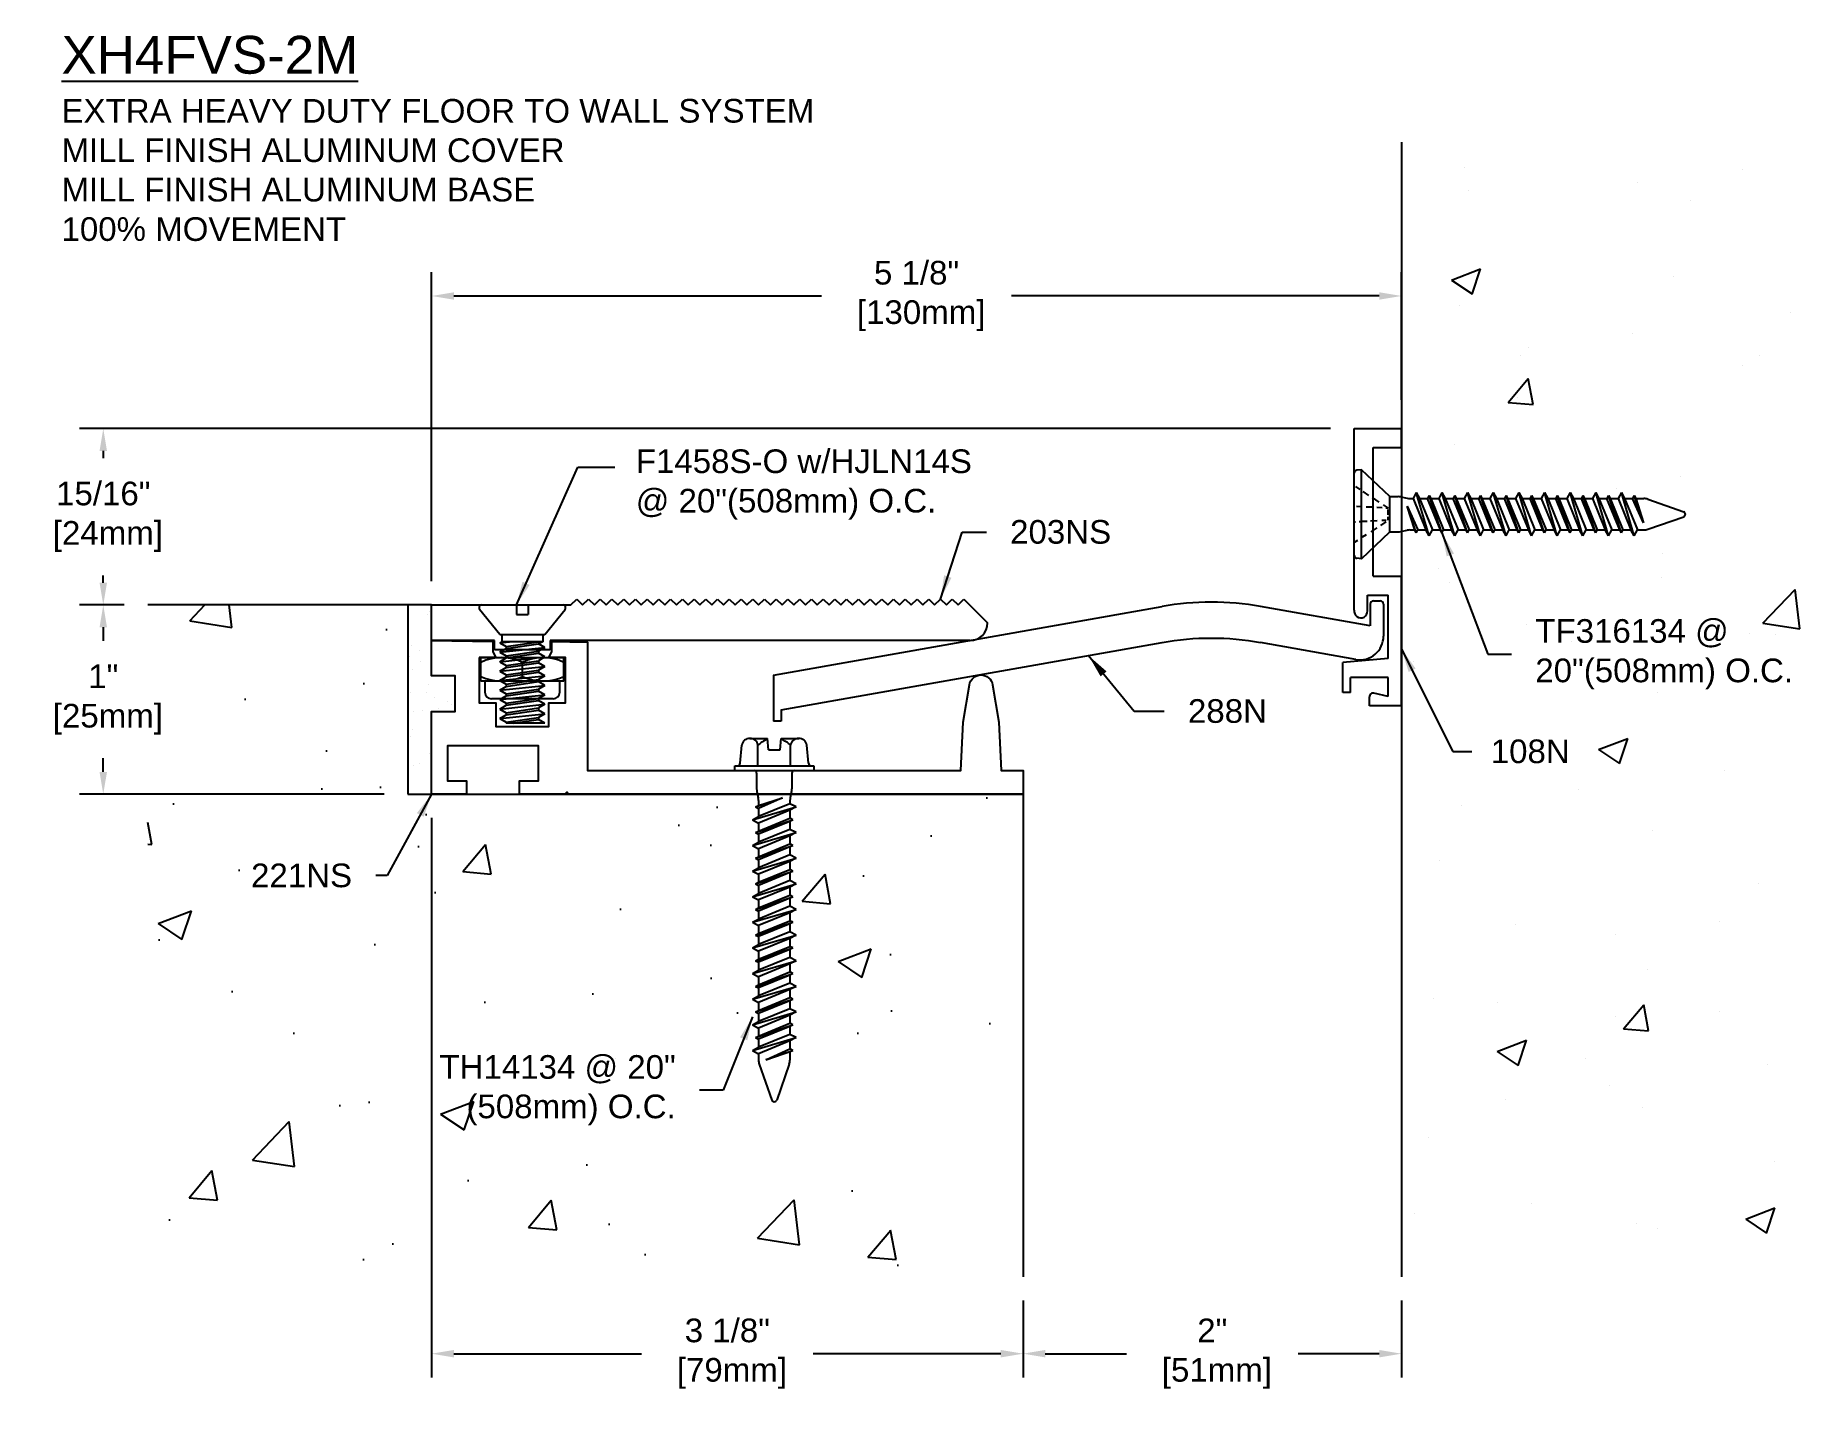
# Model space of a CAD drawing. Header units: inches. Extents: x 3.53 to 12.85, y 4.06 to 11.32.
import ezdxf

# ---------------------------------------------------------------- set-up
doc = ezdxf.new("R2010")
doc.units = ezdxf.units.IN
doc.header["$MEASUREMENT"] = 0
for name, color, linetype in [('Anchors', 4, 'Continuous'), ('Conditions', 1, 'Continuous'), ('Dimensions', 3, 'Continuous'), ('Metals', 7, 'Continuous'), ('Text', 2, 'Continuous')]:
    doc.layers.add(name, color=color, linetype=linetype)
doc.styles.add('Arial', font='arial.ttf')
doc.styles.add('ROMAND', font='romand.shx')
doc.dimstyles.new('ARCH', dxfattribs={"dimtxt": 0.125, "dimasz": 0.125, "dimexe": 0.125, "dimexo": 0.125, "dimgap": 0.125, "dimtad": 0, "dimtih": 1, "dimtoh": 1, "dimdec": 4, "dimzin": 0, "dimdsep": 46, "dimlunit": 4, "dimtxsty": 'ROMAND', "dimcen": 0.0625, "dimadec": 0, "dimazin": 0, "dimtfac": 1, "dimtdec": 4, "dimtofl": 0, "dimtmove": 0, "dimatfit": 3, "dimfxl": 0, "dimfrac": 2, "dimtolj": 1, "dimtzin": 0, "dimarcsym": 0})
doc.dimstyles.new('Arial', dxfattribs={"dimtxt": 0.1175, "dimasz": 0.1175, "dimexe": 0.125, "dimexo": 0.125, "dimgap": 0.125, "dimtad": 0, "dimtih": 1, "dimtoh": 1, "dimdec": 4, "dimzin": 0, "dimdsep": 46, "dimlunit": 4, "dimtxsty": 'Arial', "dimcen": 0.09, "dimadec": 0, "dimazin": 0, "dimtfac": 1, "dimtdec": 4, "dimtofl": 0, "dimtmove": 0, "dimatfit": 3, "dimfxl": 0, "dimfrac": 2, "dimtolj": 1, "dimtzin": 0, "dimarcsym": 0})

msp = doc.modelspace()

# ---------------------------------------------------------------- texts
at = {"layer": 'Text', "insert": (3.66557, 11.31234), "char_height": 0.2, "width": 4.25, "attachment_point": 1, "style": 'Arial'}
msp.add_mtext('{\\LXH4FVS-2M\\P\\H0.625x;\\lEXTRA HEAVY DUTY FLOOR TO WALL SYSTEM\\PMILL FINISH ALUMINUM COVER\\PMILL FINISH ALUMINUM BASE\\P100% MOVEMENT}', dxfattribs=at)
at = {"layer": 'Text', "char_height": 0.125, "style": 'Arial'}
for s, insert, attachment_point in [('F1458S-O w/HJLN14S\\P@ 20"(508mm) O.C.', (6.7003, 8.94143), 4), ('{203NS}', (8.67828, 8.69036), 4), ('TF316134 @\\P20"(508mm) O.C.', (11.45325, 8.04448), 4), ('{288N}', (9.61775, 7.74369), 4), ('{108N}', (11.21784, 7.53059), 4), ('221NS', (5.2011, 6.87506), 6), ('TH14134 @ 20"\\P(508mm) O.C.', (6.91128, 5.74054), 6)]:
    msp.add_mtext(s, dxfattribs=dict(at, insert=insert, attachment_point=attachment_point))

# ---------------------------------------------------------------- blocks, each defined once
blk = doc.blocks.new('*D4')
at = {"layer": 'DEFPOINTS', "color": 0}
for p in [(5.6214, 7.3051), (8.7464, 4.7549), (5.6214, 4.3484)]:
    blk.add_point(p, dxfattribs=at)
at = {"layer": 'Dimensions', "color": 0, "lineweight": -2}
for p, q in [((5.6214, 7.1801), (5.6214, 4.2234)), ((8.7464, 4.6299), (8.7464, 4.2234)), ((5.7389, 4.3484), (6.7309, 4.3484)), ((8.6289, 4.3484), (7.6369, 4.3484))]:
    blk.add_line(p, q, dxfattribs=at)
at = {"layer": 'Dimensions', "color": 0}
for points in [[(5.7389, 4.368), (5.7389, 4.3288), (5.6214, 4.3484)], [(8.6289, 4.368), (8.6289, 4.3288), (8.7464, 4.3484)]]:
    blk.add_solid(points, dxfattribs=at)
at = {"layer": 'Dimensions', "color": 0, "insert": (7.1839, 4.3484), "char_height": 0.125, "attachment_point": 5, "style": 'Arial'}
blk.add_mtext('\\A1;3 1/8"\\P [79mm]', dxfattribs=at)
blk = doc.blocks.new('*D5')
at = {"layer": 'DEFPOINTS', "color": 0}
for p in [(5.6214, 9.9377), (10.7464, 9.2637), (5.6214, 8.3051)]:
    blk.add_point(p, dxfattribs=at)
at = {"layer": 'Dimensions', "color": 0, "lineweight": -2}
for p, q in [((5.6214, 8.4301), (5.6214, 10.0627)), ((10.7464, 9.3887), (10.7464, 10.0627)), ((5.7389, 9.9377), (7.6823, 9.9377)), ((10.6289, 9.9377), (8.6855, 9.9377))]:
    blk.add_line(p, q, dxfattribs=at)
at = {"layer": 'Dimensions', "color": 0}
for points in [[(5.7389, 9.9573), (5.7389, 9.9181), (5.6214, 9.9377)], [(10.6289, 9.9573), (10.6289, 9.9181), (10.7464, 9.9377)]]:
    blk.add_solid(points, dxfattribs=at)
at = {"layer": 'Dimensions', "color": 0, "insert": (8.1839, 9.9377), "char_height": 0.125, "attachment_point": 5, "style": 'Arial'}
blk.add_mtext('\\A1;5 1/8"\\P [130mm]', dxfattribs=at)
blk = doc.blocks.new('*D6')
at = {"layer": 'DEFPOINTS', "color": 0}
for p in [(4.1214, 8.3051), (3.8864, 7.3051), (5.4964, 7.3051)]:
    blk.add_point(p, dxfattribs=at)
at = {"layer": 'Dimensions', "color": 0, "lineweight": -2}
for p, q in [((3.9964, 8.3051), (3.7614, 8.3051)), ((3.8864, 8.1876), (3.8864, 8.1147)), ((3.8864, 7.4226), (3.8864, 7.4956)), ((5.3714, 7.3051), (3.7614, 7.3051))]:
    blk.add_line(p, q, dxfattribs=at)
at = {"layer": 'Dimensions', "color": 0}
for points in [[(3.8668, 8.1876), (3.906, 8.1876), (3.8864, 8.3051)], [(3.8668, 7.4226), (3.906, 7.4226), (3.8864, 7.3051)]]:
    blk.add_solid(points, dxfattribs=at)
at = {"layer": 'Dimensions', "color": 0, "insert": (3.8864, 7.8051), "char_height": 0.125, "attachment_point": 5, "style": 'Arial'}
blk.add_mtext('\\A1;1"\\P [25mm]', dxfattribs=at)
blk = doc.blocks.new('*X3')
at = {"color": 0}
for p, q in [((5.709, 6.1583), (5.709, 6.1583)), ((5.8073, 6.1892), (5.8073, 6.1892)), ((5.8179, 6.2032), (5.8179, 6.2032)), ((5.8257, 6.1723), (5.8257, 6.1723)), ((5.724, 6.024), (5.724, 6.024)), ((5.7662, 5.9971), (5.7662, 5.9971)), ((5.7116, 5.9136), (5.7116, 5.9136)), ((5.7153, 5.9656), (5.7153, 5.9656)), ((5.7301, 5.8967), (5.7301, 5.8967)), ((5.7743, 5.9385), (5.7743, 5.9385)), ((5.8171, 5.817), (5.8171, 5.817)), ((5.7216, 5.773), (5.7216, 5.773)), ((5.8048, 5.7736), (5.8048, 5.7736)), ((5.847, 5.7467), (5.847, 5.7467)), ((5.8665, 5.6917), (5.8665, 5.6917)), ((5.9166, 5.7258), (5.9166, 5.7258)), ((5.935, 5.7089), (5.935, 5.7089)), ((5.7331, 5.6742), (5.7331, 5.6742)), ((5.7852, 5.681), (5.7852, 5.681)), ((5.7214, 5.5414), (5.7214, 5.5414)), ((5.7279, 5.5803), (5.7279, 5.5803)), ((5.8209, 5.4502), (5.8209, 5.4502)), ((5.8253, 5.4274), (5.8253, 5.4274)), ((5.7342, 5.3876), (5.7342, 5.3876)), ((5.7681, 5.399), (5.7681, 5.399))]:
    blk.add_line(p, q, dxfattribs=at)
blk = doc.blocks.new('F1458S')
for p, q in [((-0.1173, -0.1554), (-0.224, -0.0244)), ((-0.2123, 0), (-0.0293, 0)), ((-0.0293, 0), (-0.0293, -0.05)), ((-0.0293, -0.05), (0.0327, -0.05)), ((0.0327, 0), (0.2157, 0)), ((0.0327, 0), (0.0327, -0.05)), ((0.1207, -0.1554), (0.2273, -0.0244)), ((-0.1173, -0.1554), (0.1207, -0.1554)), ((-0.1063, -0.1554), (-0.1063, -0.1946)), ((0.1097, -0.1554), (0.1097, -0.1946)), ((-0.1173, -0.2), (-0.0662, -0.1946)), ((-0.1173, -0.2), (-0.1063, -0.1946)), ((-0.1173, -0.2), (-0.0833, -0.2196)), ((-0.1173, -0.25), (0.1207, -0.225)), ((-0.1173, -0.25), (-0.0833, -0.2304)), ((-0.1173, -0.25), (-0.0833, -0.2696)), ((-0.1173, -0.3), (0.1207, -0.275)), ((0.1097, -0.1946), (-0.1063, -0.1946)), ((-0.0833, -0.2196), (0.0867, -0.1946)), ((-0.0833, -0.2304), (0.0867, -0.2054)), ((-0.0833, -0.2196), (-0.0833, -0.2304)), ((-0.0833, -0.2696), (0.0867, -0.2446)), ((-0.0833, -0.2804), (0.0867, -0.2554)), ((-0.0833, -0.2696), (-0.0833, -0.2804)), ((0.1097, -0.1946), (0.0867, -0.2054)), ((0.1207, -0.225), (0.0867, -0.2054)), ((0.1207, -0.225), (0.0867, -0.2446)), ((0.0867, -0.2446), (0.0867, -0.2554)), ((0.1207, -0.275), (0.0867, -0.2554)), ((0.1207, -0.275), (0.0867, -0.2946)), ((-0.1173, -0.3), (-0.0833, -0.2804)), ((-0.1173, -0.3), (-0.0833, -0.3196)), ((-0.1173, -0.35), (0.1207, -0.325)), ((-0.1173, -0.35), (-0.0833, -0.3304)), ((-0.1173, -0.35), (-0.0833, -0.3696)), ((-0.0833, -0.3196), (0.0867, -0.2946)), ((-0.0833, -0.3304), (0.0867, -0.3054)), ((-0.0833, -0.3196), (-0.0833, -0.3304)), ((-0.0833, -0.3696), (0.0867, -0.3446)), ((-0.0833, -0.3804), (0.0867, -0.3554)), ((-0.0833, -0.3696), (-0.0833, -0.3804)), ((0.0867, -0.2946), (0.0867, -0.3054)), ((0.1207, -0.325), (0.0867, -0.3054)), ((0.1207, -0.325), (0.0867, -0.3446)), ((0.0867, -0.3446), (0.0867, -0.3554)), ((0.1207, -0.375), (0.0867, -0.3554)), ((-0.1173, -0.4), (0.1207, -0.375)), ((-0.1173, -0.4), (-0.0833, -0.3804)), ((-0.1173, -0.4), (-0.0833, -0.4196)), ((-0.1173, -0.45), (0.1207, -0.425)), ((-0.1173, -0.45), (-0.0833, -0.4304)), ((-0.1173, -0.45), (-0.0833, -0.4696)), ((-0.0833, -0.4196), (0.0867, -0.3946)), ((-0.0833, -0.4304), (0.0867, -0.4054)), ((-0.0833, -0.4196), (-0.0833, -0.4304)), ((-0.0833, -0.4696), (0.0867, -0.4446)), ((-0.0833, -0.4804), (0.0867, -0.4554)), ((0.1207, -0.375), (0.0867, -0.3946)), ((0.0867, -0.3946), (0.0867, -0.4054)), ((0.1207, -0.425), (0.0867, -0.4054)), ((0.1207, -0.425), (0.0867, -0.4446)), ((0.0867, -0.4446), (0.0867, -0.4554)), ((0.1207, -0.475), (0.0867, -0.4554)), ((-0.1173, -0.5), (0.1207, -0.475)), ((-0.1173, -0.5), (-0.0833, -0.4804)), ((-0.1173, -0.5), (-0.0833, -0.5196)), ((-0.1173, -0.55), (0.1207, -0.525)), ((-0.1173, -0.55), (-0.0833, -0.5304)), ((-0.1173, -0.55), (-0.0833, -0.5696)), ((-0.0833, -0.4696), (-0.0833, -0.4804)), ((-0.0833, -0.5196), (0.0867, -0.4946)), ((-0.0833, -0.5304), (0.0867, -0.5054)), ((-0.0833, -0.5196), (-0.0833, -0.5304)), ((-0.0833, -0.5696), (0.0867, -0.5446)), ((-0.0833, -0.5804), (0.0867, -0.5554)), ((0.1207, -0.475), (0.0867, -0.4946)), ((0.0867, -0.4946), (0.0867, -0.5054)), ((0.1207, -0.525), (0.0867, -0.5054)), ((0.1207, -0.525), (0.0867, -0.5446)), ((0.0867, -0.5446), (0.0867, -0.5554)), ((0.1207, -0.575), (0.0867, -0.5554)), ((-0.1173, -0.6), (0.1207, -0.575)), ((-0.1173, -0.6), (-0.0833, -0.5804)), ((-0.1173, -0.6), (-0.0833, -0.6196)), ((-0.0833, -0.5696), (-0.0833, -0.5804)), ((-0.0833, -0.6196), (0.0867, -0.5946)), ((-0.0833, -0.6196), (-0.0833, -0.625)), ((0.1207, -0.625), (-0.0833, -0.625)), ((-0.0468, -0.625), (0.0867, -0.6054)), ((0.1207, -0.575), (0.0867, -0.5946)), ((0.0867, -0.5946), (0.0867, -0.6054)), ((0.1207, -0.625), (0.0867, -0.6054))]:
    blk.add_line(p, q)
for centre, start, end in [((-0.2123, -0.015), 90, 219.03203), ((0.2157, -0.015), 320.96797, 90)]:
    blk.add_arc(centre, 0.015, start, end)
blk = doc.blocks.new('*X2')
at = {"color": 0}
for p, q in [((9.2883, 8.5508), (9.2883, 8.5508)), ((10.7555, 8.5396), (10.7555, 8.5396)), ((9.3098, 8.4263), (9.3098, 8.4263)), ((10.2048, 8.4671), (10.2048, 8.4671)), ((10.4842, 8.3766), (10.4842, 8.3766)), ((9.2198, 7.9543), (9.3739, 8.0134)), ((9.2198, 7.9543), (9.3293, 7.8805)), ((9.3293, 7.8804), (9.3739, 8.0134)), ((10.3911, 7.9734), (10.3911, 7.9734)), ((9.2615, 7.8185), (9.2615, 7.8185)), ((11.01, 7.7816), (11.01, 7.7816)), ((10.1768, 7.6719), (10.1768, 7.6719)), ((9.5826, 7.5539), (9.5826, 7.5539)), ((9.626, 7.5994), (9.626, 7.5994)), ((10.8495, 7.5538), (10.8495, 7.5538)), ((10.757, 7.5043), (10.757, 7.5043)), ((9.5195, 7.3077), (9.6256, 7.4341)), ((9.651, 7.2962), (9.6256, 7.4341)), ((9.5195, 7.3077), (9.651, 7.2962)), ((9.5665, 7.3335), (9.5665, 7.3335)), ((9.2348, 7.0861), (9.2348, 7.0861)), ((10.4312, 6.9139), (10.4312, 6.9139)), ((10.0936, 6.8505), (10.0936, 6.8505)), ((9.598, 6.8042), (9.598, 6.8042)), ((10.3376, 6.5086), (10.3376, 6.5086)), ((9.1542, 6.4297), (9.1542, 6.4297)), ((9.208, 6.3537), (9.208, 6.3537)), ((10.3286, 6.3801), (10.3286, 6.3801)), ((10.8646, 6.1409), (11.036, 6.3195)), ((11.0603, 6.1105), (11.036, 6.3195)), ((9.6181, 6.1342), (9.6181, 6.1342)), ((10.7925, 6.0845), (10.7925, 6.0845)), ((10.8646, 6.1409), (11.0603, 6.1106)), ((10.9338, 6.0806), (10.9338, 6.0806)), ((9.8525, 6.0462), (9.8525, 6.0462)), ((9.0193, 5.9365), (9.0193, 5.9365)), ((10.3108, 5.7763), (10.3108, 5.7763)), ((9.1813, 5.6214), (9.1813, 5.6214)), ((9.9977, 5.4732), (10.1518, 5.5323)), ((10.1072, 5.3994), (10.1518, 5.5323)), ((9.9977, 5.4732), (10.1072, 5.3994)), ((10.6631, 5.3614), (10.6631, 5.3614)), ((9.8909, 5.2618), (9.8909, 5.2618)), ((9.2737, 5.1785), (9.2737, 5.1785)), ((10.2841, 5.0439), (10.2841, 5.0439)), ((9.1545, 4.889), (9.1545, 4.889)), ((10.843, 4.7679), (10.843, 4.7679)), ((9.56, 4.5477), (9.56, 4.5477)), ((10.0844, 4.4937), (10.0844, 4.4937)), ((10.6351, 4.5662), (10.6351, 4.5662)), ((10.2573, 4.3115), (10.2573, 4.3115)), ((9.1278, 4.1566), (9.1278, 4.1566)), ((9.4625, 4.1376), (9.4625, 4.1376)), ((10.13, 3.9981), (10.2361, 4.1245)), ((10.2615, 3.9866), (10.2361, 4.1245)), ((10.0871, 4.0646), (10.0871, 4.0646)), ((10.6369, 4.088), (10.6369, 4.088)), ((9.4624, 3.8778), (9.6165, 3.937)), ((9.5719, 3.804), (9.6165, 3.937)), ((10.13, 3.9981), (10.2615, 3.9866)), ((9.4624, 3.8778), (9.5719, 3.804)), ((9.9264, 3.8421), (9.9264, 3.8421)), ((10.8896, 3.8082), (10.8896, 3.8082)), ((10.0564, 3.6985), (10.0564, 3.6985)), ((9.5056, 3.626), (9.5056, 3.626)), ((10.2306, 3.5792), (10.2306, 3.5792)), ((9.101, 3.4243), (9.101, 3.4243)), ((10.9273, 3.2947), (10.9273, 3.2947)), ((9.0248, 3.0193), (9.0248, 3.0193)), ((9.6443, 3.0745), (9.6443, 3.0745)), ((10.7756, 2.9921), (10.9297, 3.0512)), ((10.7756, 2.9921), (10.8851, 2.9183)), ((10.8851, 2.9183), (10.9297, 3.0512)), ((10.1992, 2.9697), (10.1992, 2.9697)), ((10.3108, 2.9405), (10.3108, 2.9405))]:
    blk.add_line(p, q, dxfattribs=at)
blk = doc.blocks.new('*D7')
at = {"layer": 'DEFPOINTS', "color": 0}
for p in [(8.7464, 4.7549), (10.7464, 4.7549), (8.7464, 4.3484)]:
    blk.add_point(p, dxfattribs=at)
at = {"layer": 'Dimensions', "color": 0, "lineweight": -2}
for p, q in [((8.7464, 4.6299), (8.7464, 4.2234)), ((10.7464, 4.6299), (10.7464, 4.2234)), ((8.8639, 4.3484), (9.2934, 4.3484)), ((10.6289, 4.3484), (10.1994, 4.3484))]:
    blk.add_line(p, q, dxfattribs=at)
at = {"layer": 'Dimensions', "color": 0}
for points in [[(8.8639, 4.368), (8.8639, 4.3288), (8.7464, 4.3484)], [(10.6289, 4.368), (10.6289, 4.3288), (10.7464, 4.3484)]]:
    blk.add_solid(points, dxfattribs=at)
at = {"layer": 'Dimensions', "color": 0, "insert": (9.7464, 4.3484), "char_height": 0.125, "attachment_point": 5, "style": 'Arial'}
blk.add_mtext('\\A1;2"\\P [51mm]', dxfattribs=at)
blk = doc.blocks.new('108N')
for p, q in [((-0.1, 0.78), (0.15, 0.78)), ((-0.1, -0.1786), (-0.1, 0.78)), ((0.15, 0.68), (0.15, 0.78)), ((0, 0), (0, 0.68)), ((0, 0.68), (0.15, 0.68)), ((0, 0), (0.15, 0)), ((0.15, -0.685), (0.15, 0)), ((-0.03, -0.1), (0.08, -0.1)), ((-0.03, -0.1832), (-0.03, -0.1)), ((0.08, -0.435), (0.08, -0.1)), ((0.08, -0.435), (-0.16, -0.456)), ((-0.16, -0.615), (-0.16, -0.456)), ((0.08, -0.535), (-0.12, -0.535)), ((-0.12, -0.615), (-0.12, -0.535)), ((0.08, -0.635), (0.08, -0.535)), ((-0.12, -0.615), (-0.16, -0.615)), ((-0.02, -0.685), (-0.02, -0.638)), ((0.08, -0.635), (0.0043, -0.6185)), ((0.15, -0.685), (-0.02, -0.685))]:
    blk.add_line(p, q)
for centre, radius, start, end in [((-0.065, -0.185), 0.035, 169.68992, 2.96926), ((0, -0.638), 0.02, 77.67999, 179.99936)]:
    blk.add_arc(centre, radius, start, end)
blk = doc.blocks.new('*D8')
at = {"layer": 'DEFPOINTS', "color": 0}
for p in [(10.4964, 9.2368), (3.8864, 8.3051), (4.1214, 8.3051)]:
    blk.add_point(p, dxfattribs=at)
at = {"layer": 'Dimensions', "color": 0, "lineweight": -2}
for p, q in [((10.3714, 9.2368), (3.7614, 9.2368)), ((3.8864, 9.1193), (3.8864, 9.0813)), ((3.8864, 8.4226), (3.8864, 8.4606)), ((3.9964, 8.3051), (3.7614, 8.3051))]:
    blk.add_line(p, q, dxfattribs=at)
at = {"layer": 'Dimensions', "color": 0}
for points in [[(3.8668, 9.1193), (3.906, 9.1193), (3.8864, 9.2368)], [(3.8668, 8.4226), (3.906, 8.4226), (3.8864, 8.3051)]]:
    blk.add_solid(points, dxfattribs=at)
at = {"layer": 'Dimensions', "color": 0, "insert": (3.8864, 8.771), "char_height": 0.125, "attachment_point": 5, "style": 'Arial'}
blk.add_mtext('\\A1;15/16"\\P [24mm]', dxfattribs=at)
blk = doc.blocks.new('288N')
for p, q in [((0.8647, 0.0959), (0.8647, -0.0182)), ((0.8822, 0.1134), (0.9172, 0.1134)), ((0.9347, 0.0959), (0.9347, -0.0725)), ((-2.2883, -0.278), (-0.2358, 0.084)), ((0.8647, -0.0182), (0.2852, 0.084)), ((-2.2483, -0.4618), (-0.2358, -0.1069)), ((0.788, -0.1956), (0.2852, -0.1069)), ((-2.2883, -0.278), (-2.2883, -0.5218)), ((-2.2483, -0.4618), (-2.2483, -0.5218)), ((-2.2483, -0.5218), (-2.2883, -0.5218))]:
    blk.add_line(p, q)
for centre, radius, start, end in [((0.0247, -1.3933), 1.5, 80, 100), ((0.8822, 0.0959), 0.0175, 90, 180), ((0.9172, 0.0959), 0.0175, 0, 90), ((0.0247, -1.5842), 1.5, 80, 100), ((0.8097, -0.0725), 0.125, 260, 0)]:
    blk.add_arc(centre, radius, start, end)
blk = doc.blocks.new('203NS')
for p, q in [((-0.8597, 0.185), (-0.8287, 0.216)), ((-0.8287, 0.216), (-0.7977, 0.185)), ((-0.7977, 0.185), (-0.7667, 0.216)), ((-0.7667, 0.216), (-0.7357, 0.185)), ((-0.7357, 0.185), (-0.7047, 0.216)), ((-0.7047, 0.216), (-0.6737, 0.185)), ((-0.6737, 0.185), (-0.6427, 0.216)), ((-0.6427, 0.216), (-0.6117, 0.185)), ((-0.6117, 0.185), (-0.5807, 0.216)), ((-0.5807, 0.216), (-0.5497, 0.185)), ((-0.5497, 0.185), (-0.5187, 0.216)), ((-0.5187, 0.216), (-0.4877, 0.185)), ((-0.4877, 0.185), (-0.4567, 0.216)), ((-0.4567, 0.216), (-0.4257, 0.185)), ((-0.4257, 0.185), (-0.3947, 0.216)), ((-0.3947, 0.216), (-0.3637, 0.185)), ((-0.3637, 0.185), (-0.3327, 0.216)), ((-0.3327, 0.216), (-0.3017, 0.185)), ((-0.3017, 0.185), (-0.2707, 0.216)), ((-0.2707, 0.216), (-0.2397, 0.185)), ((-0.2397, 0.185), (-0.2087, 0.216)), ((-0.2087, 0.216), (-0.1777, 0.185)), ((-0.1777, 0.185), (-0.1467, 0.216)), ((-0.1467, 0.216), (-0.1157, 0.185)), ((-0.1157, 0.185), (-0.0847, 0.216)), ((-0.0847, 0.216), (-0.0537, 0.185)), ((-0.0537, 0.185), (-0.0227, 0.216)), ((-0.0227, 0.216), (0.0083, 0.185)), ((0.0083, 0.185), (0.0393, 0.216)), ((0.0393, 0.216), (0.0703, 0.185)), ((0.0703, 0.185), (0.1013, 0.216)), ((0.1013, 0.216), (0.1323, 0.185)), ((0.1323, 0.185), (0.1633, 0.216)), ((0.1633, 0.216), (0.1943, 0.185)), ((0.1943, 0.185), (0.2253, 0.216)), ((0.2253, 0.216), (0.2563, 0.185)), ((0.2563, 0.185), (0.2873, 0.216)), ((0.2873, 0.216), (0.3183, 0.185)), ((0.3183, 0.185), (0.3493, 0.216)), ((0.3493, 0.216), (0.3803, 0.185)), ((0.3803, 0.185), (0.4113, 0.216)), ((0.4113, 0.216), (0.4423, 0.185)), ((0.4423, 0.185), (0.4733, 0.216)), ((0.4733, 0.216), (0.5043, 0.185)), ((0.5043, 0.185), (0.5353, 0.216)), ((0.5353, 0.216), (0.5663, 0.185)), ((0.5663, 0.185), (0.5973, 0.216)), ((0.5973, 0.216), (0.6283, 0.185)), ((0.6283, 0.185), (0.6593, 0.216)), ((0.6593, 0.216), (0.6903, 0.185)), ((0.6903, 0.185), (0.7213, 0.216)), ((0.7213, 0.216), (0.7523, 0.185)), ((0.7523, 0.185), (0.7833, 0.216)), ((0.7833, 0.216), (0.8143, 0.185)), ((0.8143, 0.185), (0.8453, 0.216)), ((0.8453, 0.216), (0.8763, 0.185)), ((0.8763, 0.185), (0.9073, 0.216)), ((0.9073, 0.216), (0.9383, 0.185)), ((0.9383, 0.185), (0.9693, 0.216)), ((0.9693, 0.216), (1.0003, 0.185)), ((1.0003, 0.185), (1.0313, 0.216)), ((1.0313, 0.216), (1.0623, 0.185)), ((1.0623, 0.185), (1.0933, 0.216)), ((1.0933, 0.216), (1.1243, 0.185)), ((1.1243, 0.185), (1.1553, 0.216)), ((1.1553, 0.216), (1.1863, 0.185)), ((1.1863, 0.185), (1.2173, 0.216)), ((1.2173, 0.216), (1.3423, 0.091)), ((-1.5957, -0.003), (-1.5957, 0.185)), ((-1.5957, 0.185), (-0.8597, 0.185)), ((1.3423, 0.091), (1.3423, 0.09)), ((-1.2627, -0.003), (-1.5957, -0.003)), ((-1.2627, -0.053), (-1.2627, -0.003)), ((-0.9697, -0.053), (-1.2627, -0.053)), ((1.2493, -0.003), (-0.9697, -0.003)), ((-0.9697, -0.003), (-0.9697, -0.053))]:
    blk.add_line(p, q)
blk.add_arc((1.2493, 0.09), 0.093, 270, 360)
blk = doc.blocks.new('TF14134')
for p, q in [((-0.2179, 0), (0.2179, 0)), ((-0.1389, -0.017), (-0.15, 0)), ((-0.235, -0.038), (-0.2329, -0.0137)), ((-0.235, -0.038), (-0.093, -0.188)), ((-0.235, -0.038), (0.235, -0.038)), ((-0.1087, -0.063), (-0.122, -0.0427)), ((-0.072, -0.1189), (-0.093, -0.0869)), ((-0.0411, -0.0073), (-0.0414, -0.0002)), ((-0.0396, -0.035), (-0.0401, -0.026)), ((-0.0379, -0.068), (-0.0392, -0.043)), ((-0.0351, -0.1214), (-0.0369, -0.0866)), ((0.0365, -0.0937), (0.0381, -0.0638)), ((0.0397, -0.034), (0.0408, -0.0113)), ((0.093, -0.188), (0.235, -0.038)), ((0.1198, -0.0452), (0.0994, -0.0762)), ((0.146, -0.006), (0.1305, -0.0298)), ((0.235, -0.038), (0.2329, -0.0137)), ((-0.0409, -0.1664), (-0.0588, -0.1392)), ((-0.0326, -0.1681), (-0.0338, -0.1462)), ((-0.032, -0.18), (-0.0143, -0.18)), ((-0.0024, -0.18), (0.0244, -0.18)), ((0.0498, -0.1529), (0.032, -0.18)), ((0.032, -0.18), (0.0327, -0.1662)), ((0.0337, -0.1472), (0.0352, -0.1194)), ((0.088, -0.0941), (0.0645, -0.13)), ((-0.0983, -0.3281), (0.0428, -0.2795)), ((-0.093, -0.188), (-0.093, -0.2328)), ((-0.093, -0.188), (0.093, -0.188)), ((-0.0917, -0.2456), (-0.0843, -0.2802)), ((-0.083, -0.3199), (0.0428, -0.2795)), ((0.0428, -0.2795), (-0.083, -0.3363)), ((0.0917, -0.2456), (0.0843, -0.2802)), ((0.093, -0.188), (0.093, -0.2328)), ((-0.115, -0.3958), (0.115, -0.3281)), ((-0.0983, -0.3281), (-0.083, -0.3199)), ((-0.0983, -0.3281), (-0.083, -0.3363)), ((-0.083, -0.2931), (-0.083, -0.3199)), ((0.083, -0.3109), (-0.083, -0.3786)), ((-0.083, -0.3363), (-0.083, -0.3786)), ((0.083, -0.3454), (-0.083, -0.4131)), ((0.083, -0.2931), (0.083, -0.3109)), ((0.115, -0.3281), (0.083, -0.3109)), ((0.115, -0.3281), (0.083, -0.3454)), ((0.083, -0.3454), (0.083, -0.3876)), ((-0.115, -0.3958), (-0.083, -0.3786)), ((-0.115, -0.3958), (-0.083, -0.4131)), ((-0.115, -0.5312), (0.115, -0.4635)), ((-0.0983, -0.4635), (0.0983, -0.3958)), ((-0.0983, -0.4635), (-0.083, -0.4553)), ((-0.0983, -0.4635), (-0.083, -0.4718)), ((-0.083, -0.4553), (0.083, -0.3876)), ((0.083, -0.4041), (-0.083, -0.4718)), ((-0.083, -0.4131), (-0.083, -0.4553)), ((0.083, -0.4463), (-0.083, -0.514)), ((0.0983, -0.3958), (0.083, -0.3876)), ((0.0983, -0.3958), (0.083, -0.4041)), ((0.083, -0.4041), (0.083, -0.4463)), ((0.115, -0.4635), (0.083, -0.4463)), ((0.115, -0.4635), (0.083, -0.4808)), ((-0.115, -0.5312), (-0.083, -0.514)), ((-0.115, -0.5312), (-0.083, -0.5485)), ((-0.0983, -0.599), (0.0983, -0.5312)), ((-0.083, -0.4718), (-0.083, -0.514)), ((0.083, -0.4808), (-0.083, -0.5485)), ((-0.083, -0.5907), (0.083, -0.523)), ((0.083, -0.5395), (-0.083, -0.6072)), ((-0.083, -0.5485), (-0.083, -0.5907)), ((0.083, -0.4808), (0.083, -0.523)), ((0.0983, -0.5312), (0.083, -0.523)), ((0.0983, -0.5312), (0.083, -0.5395)), ((0.083, -0.5395), (0.083, -0.5817)), ((-0.115, -0.6667), (0.115, -0.599)), ((-0.115, -0.6667), (-0.083, -0.6494)), ((-0.0983, -0.599), (-0.083, -0.5907)), ((-0.0983, -0.599), (-0.083, -0.6072)), ((0.083, -0.5817), (-0.083, -0.6494)), ((-0.083, -0.6072), (-0.083, -0.6494)), ((0.083, -0.6162), (-0.083, -0.6839)), ((0.115, -0.599), (0.083, -0.5817)), ((0.115, -0.599), (0.083, -0.6162)), ((0.083, -0.6162), (0.083, -0.6584)), ((-0.115, -0.6667), (-0.083, -0.6839)), ((-0.115, -0.8021), (0.115, -0.7344)), ((-0.0983, -0.7344), (0.0983, -0.6667)), ((-0.0983, -0.7344), (-0.083, -0.7262)), ((-0.0983, -0.7344), (-0.083, -0.7426)), ((-0.083, -0.7262), (0.083, -0.6584)), ((0.083, -0.6749), (-0.083, -0.7426)), ((-0.083, -0.6839), (-0.083, -0.7262)), ((0.083, -0.7171), (-0.083, -0.7849)), ((-0.083, -0.7426), (-0.083, -0.7849)), ((0.0983, -0.6667), (0.083, -0.6584)), ((0.0983, -0.6667), (0.083, -0.6749)), ((0.083, -0.6749), (0.083, -0.7171)), ((0.115, -0.7344), (0.083, -0.7171)), ((0.115, -0.7344), (0.083, -0.7516)), ((-0.115, -0.8021), (-0.083, -0.7849)), ((-0.115, -0.8021), (-0.083, -0.8193)), ((-0.0983, -0.8698), (0.0983, -0.8021)), ((0.083, -0.7516), (-0.083, -0.8193)), ((-0.083, -0.8616), (0.083, -0.7939)), ((0.083, -0.8103), (-0.083, -0.878)), ((-0.083, -0.8193), (-0.083, -0.8616)), ((0.083, -0.7516), (0.083, -0.7939)), ((0.0983, -0.8021), (0.083, -0.7939)), ((0.0983, -0.8021), (0.083, -0.8103)), ((0.083, -0.8103), (0.083, -0.8526)), ((-0.115, -0.9375), (0.115, -0.8698)), ((-0.115, -0.9375), (-0.083, -0.9203)), ((-0.0983, -0.8698), (-0.083, -0.8616)), ((-0.0983, -0.8698), (-0.083, -0.878)), ((0.083, -0.8526), (-0.083, -0.9203)), ((-0.083, -0.878), (-0.083, -0.9203)), ((0.083, -0.887), (-0.083, -0.9547)), ((-0.083, -0.997), (0.083, -0.9293)), ((0.115, -0.8698), (0.083, -0.8526)), ((0.115, -0.8698), (0.083, -0.887)), ((0.083, -0.887), (0.083, -0.9293)), ((0.0983, -0.9375), (0.083, -0.9293)), ((-0.115, -0.9375), (-0.083, -0.9547)), ((-0.115, -1.0729), (0.115, -1.0052)), ((-0.0983, -1.0052), (0.0983, -0.9375)), ((-0.0983, -1.0052), (-0.083, -0.997)), ((-0.0983, -1.0052), (-0.083, -1.0134)), ((0.083, -0.9457), (-0.083, -1.0134)), ((-0.083, -0.9547), (-0.083, -0.997)), ((0.083, -0.988), (-0.083, -1.0557)), ((-0.083, -1.0134), (-0.083, -1.0557)), ((0.083, -1.0224), (-0.083, -1.0901)), ((0.0983, -0.9375), (0.083, -0.9457)), ((0.083, -0.9457), (0.083, -0.988)), ((0.115, -1.0052), (0.083, -0.988)), ((0.115, -1.0052), (0.083, -1.0224)), ((0.083, -1.0224), (0.083, -1.0647)), ((-0.115, -1.0729), (-0.083, -1.0557)), ((-0.115, -1.0729), (-0.083, -1.0901)), ((-0.0983, -1.1406), (0.0983, -1.0729)), ((-0.083, -1.1324), (0.083, -1.0647)), ((0.083, -1.0811), (-0.083, -1.1488)), ((-0.083, -1.0901), (-0.083, -1.1324)), ((0.0983, -1.0729), (0.083, -1.0647)), ((0.0983, -1.0729), (0.083, -1.0811)), ((0.083, -1.0811), (0.083, -1.1234)), ((-0.115, -1.2083), (0.115, -1.1406)), ((-0.115, -1.2083), (-0.083, -1.1911)), ((-0.115, -1.2083), (-0.083, -1.2256)), ((-0.0983, -1.1406), (-0.083, -1.1324)), ((-0.0983, -1.1406), (-0.083, -1.1488)), ((-0.0983, -1.276), (0.0983, -1.2083)), ((0.083, -1.1234), (-0.083, -1.1911)), ((-0.083, -1.1488), (-0.083, -1.1911)), ((0.083, -1.1579), (-0.083, -1.2256)), ((-0.083, -1.2678), (0.083, -1.2001)), ((0.115, -1.1406), (0.083, -1.1234)), ((0.115, -1.1406), (0.083, -1.1579)), ((0.083, -1.1579), (0.083, -1.2001)), ((0.0983, -1.2083), (0.083, -1.2001)), ((0.0983, -1.2083), (0.083, -1.2166)), ((-0.115, -1.3437), (0.115, -1.276)), ((-0.0983, -1.276), (-0.083, -1.2678)), ((-0.0983, -1.276), (-0.083, -1.2843)), ((0.083, -1.2166), (-0.083, -1.2843)), ((-0.083, -1.2256), (-0.083, -1.2678)), ((0.083, -1.2588), (-0.083, -1.3265)), ((-0.083, -1.2843), (-0.083, -1.3265)), ((0.083, -1.2933), (-0.083, -1.361)), ((0.083, -1.2166), (0.083, -1.2588)), ((0.115, -1.276), (0.083, -1.2588)), ((0.115, -1.276), (0.083, -1.2933)), ((0.083, -1.2933), (0.083, -1.3355)), ((-0.115, -1.3437), (-0.083, -1.3265)), ((-0.115, -1.3437), (-0.083, -1.361)), ((-0.0983, -1.4115), (0.0983, -1.3437)), ((-0.083, -1.4032), (0.083, -1.3355)), ((0.083, -1.352), (-0.083, -1.4197)), ((-0.083, -1.361), (-0.083, -1.4032)), ((0.083, -1.3942), (-0.083, -1.4619)), ((0.0983, -1.3437), (0.083, -1.3355)), ((0.0983, -1.3437), (0.083, -1.352)), ((0.083, -1.352), (0.083, -1.3942)), ((0.115, -1.4115), (0.083, -1.3942)), ((-0.115, -1.4792), (0.115, -1.4115)), ((-0.115, -1.4792), (-0.083, -1.4619)), ((-0.115, -1.4792), (-0.083, -1.4964)), ((-0.0983, -1.4115), (-0.083, -1.4032)), ((-0.0983, -1.4115), (-0.083, -1.4197)), ((-0.083, -1.4197), (-0.083, -1.4619)), ((0.083, -1.4287), (-0.083, -1.4964)), ((-0.0447, -1.5284), (0.083, -1.4709)), ((-0.0447, -1.5284), (0.0983, -1.4792)), ((0.083, -1.4874), (-0.0447, -1.5284)), ((0.115, -1.4115), (0.083, -1.4287)), ((0.083, -1.4287), (0.083, -1.4709)), ((0.0983, -1.4792), (0.083, -1.4709)), ((0.0983, -1.4792), (0.083, -1.4874)), ((0.083, -1.4874), (0.083, -1.5309)), ((-0.083, -1.4964), (-0.083, -1.5309)), ((-0.0795, -1.5514), (-0.0129, -1.7417)), ((0.0795, -1.5514), (0.0129, -1.7417))]:
    blk.add_line(p, q)
for centre, radius, start, end in [((-0.2179, -0.015), 0.015, 90, 175), ((0.2179, -0.015), 0.015, 5, 90), ((-0.031, -0.2328), 0.062, 180, 191.9357), ((0.031, -0.2328), 0.062, 348.0643, 0), ((-0.145, -0.2931), 0.062, 0, 11.9357), ((0.145, -0.2931), 0.062, 168.0643, 180), ((-0.021, -1.5309), 0.062, 180, 199.30575), ((0.021, -1.5309), 0.062, 340.69425, 0), ((0, -1.7359), 0.0141, 204.10008, 335.89992)]:
    blk.add_arc(centre, radius, start, end)
blk = doc.blocks.new('TH14134')
for p, q in [((-0.1803, 0.0387), (-0.172, 0.1335)), ((-0.129, 0.17), (-0.0362, 0.17)), ((-0.086, 0.025), (-0.086, 0.1335)), ((-0.031, 0.11), (-0.0362, 0.17)), ((-0.031, 0.11), (0.031, 0.11)), ((0.031, 0.11), (0.0362, 0.17)), ((0.0362, 0.17), (0.129, 0.17)), ((0.086, 0.025), (0.086, 0.1335)), ((0.1803, 0.0387), (0.172, 0.1335)), ((-0.209, 0), (-0.209, 0.025)), ((-0.209, 0.025), (0.209, 0.025)), ((-0.209, 0), (0.209, 0)), ((0.209, 0.025), (0.209, 0)), ((-0.093, -0.0147), (-0.093, -0.0974)), ((0.093, -0.0147), (0.093, -0.0974)), ((-0.0983, -0.1927), (0.0428, -0.1441)), ((-0.0983, -0.1927), (-0.083, -0.1845)), ((-0.0917, -0.1102), (-0.0843, -0.1448)), ((-0.083, -0.1845), (0.0428, -0.1441)), ((0.0428, -0.1441), (-0.083, -0.2009)), ((-0.083, -0.1576), (-0.083, -0.1845)), ((0.083, -0.1755), (-0.083, -0.2432)), ((0.083, -0.1576), (0.083, -0.1755)), ((0.115, -0.1927), (0.083, -0.1755)), ((0.0917, -0.1102), (0.0843, -0.1448)), ((-0.115, -0.2604), (0.115, -0.1927)), ((-0.115, -0.2604), (-0.083, -0.2432)), ((-0.115, -0.2604), (-0.083, -0.2776)), ((-0.0983, -0.1927), (-0.083, -0.2009)), ((-0.0983, -0.3281), (0.0983, -0.2604)), ((-0.083, -0.2009), (-0.083, -0.2432)), ((0.083, -0.2099), (-0.083, -0.2776)), ((-0.083, -0.3199), (0.083, -0.2522)), ((0.083, -0.2686), (-0.083, -0.3363)), ((-0.083, -0.2776), (-0.083, -0.3199)), ((0.115, -0.1927), (0.083, -0.2099)), ((0.083, -0.2099), (0.083, -0.2522)), ((0.0983, -0.2604), (0.083, -0.2522)), ((0.0983, -0.2604), (0.083, -0.2686)), ((0.083, -0.2686), (0.083, -0.3109)), ((-0.115, -0.3958), (0.115, -0.3281)), ((-0.0983, -0.3281), (-0.083, -0.3199)), ((-0.0983, -0.3281), (-0.083, -0.3363)), ((0.083, -0.3109), (-0.083, -0.3786)), ((-0.083, -0.3363), (-0.083, -0.3786)), ((0.083, -0.3454), (-0.083, -0.4131)), ((0.115, -0.3281), (0.083, -0.3109)), ((0.115, -0.3281), (0.083, -0.3454)), ((0.083, -0.3454), (0.083, -0.3876)), ((-0.115, -0.3958), (-0.083, -0.3786)), ((-0.115, -0.3958), (-0.083, -0.4131)), ((-0.115, -0.5312), (0.115, -0.4635)), ((-0.0983, -0.4635), (0.0983, -0.3958)), ((-0.0983, -0.4635), (-0.083, -0.4553)), ((-0.0983, -0.4635), (-0.083, -0.4718)), ((-0.083, -0.4553), (0.083, -0.3876)), ((0.083, -0.4041), (-0.083, -0.4718)), ((-0.083, -0.4131), (-0.083, -0.4553)), ((0.083, -0.4463), (-0.083, -0.514)), ((0.0983, -0.3958), (0.083, -0.3876)), ((0.0983, -0.3958), (0.083, -0.4041)), ((0.083, -0.4041), (0.083, -0.4463)), ((0.115, -0.4635), (0.083, -0.4463)), ((0.115, -0.4635), (0.083, -0.4808)), ((-0.115, -0.5312), (-0.083, -0.514)), ((-0.115, -0.5312), (-0.083, -0.5485)), ((-0.0983, -0.599), (0.0983, -0.5312)), ((-0.083, -0.4718), (-0.083, -0.514)), ((0.083, -0.4808), (-0.083, -0.5485)), ((-0.083, -0.5907), (0.083, -0.523)), ((0.083, -0.5395), (-0.083, -0.6072)), ((-0.083, -0.5485), (-0.083, -0.5907)), ((0.083, -0.4808), (0.083, -0.523)), ((0.0983, -0.5312), (0.083, -0.523)), ((0.0983, -0.5312), (0.083, -0.5395)), ((0.083, -0.5395), (0.083, -0.5817)), ((-0.115, -0.6667), (0.115, -0.599)), ((-0.115, -0.6667), (-0.083, -0.6494)), ((-0.0983, -0.599), (-0.083, -0.5907)), ((-0.0983, -0.599), (-0.083, -0.6072)), ((0.083, -0.5817), (-0.083, -0.6494)), ((-0.083, -0.6072), (-0.083, -0.6494)), ((0.083, -0.6162), (-0.083, -0.6839)), ((0.115, -0.599), (0.083, -0.5817)), ((0.115, -0.599), (0.083, -0.6162)), ((0.083, -0.6162), (0.083, -0.6584)), ((-0.115, -0.6667), (-0.083, -0.6839)), ((-0.115, -0.8021), (0.115, -0.7344)), ((-0.0983, -0.7344), (0.0983, -0.6667)), ((-0.0983, -0.7344), (-0.083, -0.7262)), ((-0.0983, -0.7344), (-0.083, -0.7426)), ((-0.083, -0.7262), (0.083, -0.6584)), ((0.083, -0.6749), (-0.083, -0.7426)), ((-0.083, -0.6839), (-0.083, -0.7262)), ((0.083, -0.7171), (-0.083, -0.7849)), ((-0.083, -0.7426), (-0.083, -0.7849)), ((0.0983, -0.6667), (0.083, -0.6584)), ((0.0983, -0.6667), (0.083, -0.6749)), ((0.083, -0.6749), (0.083, -0.7171)), ((0.115, -0.7344), (0.083, -0.7171)), ((0.115, -0.7344), (0.083, -0.7516)), ((-0.115, -0.8021), (-0.083, -0.7849)), ((-0.115, -0.8021), (-0.083, -0.8193)), ((-0.0983, -0.8698), (0.0983, -0.8021)), ((0.083, -0.7516), (-0.083, -0.8193)), ((-0.083, -0.8616), (0.083, -0.7939)), ((0.083, -0.8103), (-0.083, -0.878)), ((-0.083, -0.8193), (-0.083, -0.8616)), ((0.083, -0.7516), (0.083, -0.7939)), ((0.0983, -0.8021), (0.083, -0.7939)), ((0.0983, -0.8021), (0.083, -0.8103)), ((0.083, -0.8103), (0.083, -0.8526)), ((-0.115, -0.9375), (0.115, -0.8698)), ((-0.115, -0.9375), (-0.083, -0.9203)), ((-0.0983, -0.8698), (-0.083, -0.8616)), ((-0.0983, -0.8698), (-0.083, -0.878)), ((0.083, -0.8526), (-0.083, -0.9203)), ((-0.083, -0.878), (-0.083, -0.9203)), ((0.083, -0.887), (-0.083, -0.9547)), ((-0.083, -0.997), (0.083, -0.9293)), ((0.115, -0.8698), (0.083, -0.8526)), ((0.115, -0.8698), (0.083, -0.887)), ((0.083, -0.887), (0.083, -0.9293)), ((0.0983, -0.9375), (0.083, -0.9293)), ((-0.115, -0.9375), (-0.083, -0.9547)), ((-0.115, -1.0729), (0.115, -1.0052)), ((-0.0983, -1.0052), (0.0983, -0.9375)), ((-0.0983, -1.0052), (-0.083, -0.997)), ((-0.0983, -1.0052), (-0.083, -1.0134)), ((0.083, -0.9457), (-0.083, -1.0134)), ((-0.083, -0.9547), (-0.083, -0.997)), ((0.083, -0.988), (-0.083, -1.0557)), ((-0.083, -1.0134), (-0.083, -1.0557)), ((0.083, -1.0224), (-0.083, -1.0901)), ((0.0983, -0.9375), (0.083, -0.9457)), ((0.083, -0.9457), (0.083, -0.988)), ((0.115, -1.0052), (0.083, -0.988)), ((0.115, -1.0052), (0.083, -1.0224)), ((0.083, -1.0224), (0.083, -1.0647)), ((-0.115, -1.0729), (-0.083, -1.0557)), ((-0.115, -1.0729), (-0.083, -1.0901)), ((-0.0983, -1.1406), (0.0983, -1.0729)), ((-0.083, -1.1324), (0.083, -1.0647)), ((0.083, -1.0811), (-0.083, -1.1488)), ((-0.083, -1.0901), (-0.083, -1.1324)), ((0.0983, -1.0729), (0.083, -1.0647)), ((0.0983, -1.0729), (0.083, -1.0811)), ((0.083, -1.0811), (0.083, -1.1234)), ((-0.115, -1.2083), (0.115, -1.1406)), ((-0.115, -1.2083), (-0.083, -1.1911)), ((-0.115, -1.2083), (-0.083, -1.2256)), ((-0.0983, -1.1406), (-0.083, -1.1324)), ((-0.0983, -1.1406), (-0.083, -1.1488)), ((-0.0983, -1.276), (0.0983, -1.2083)), ((0.083, -1.1234), (-0.083, -1.1911)), ((-0.083, -1.1488), (-0.083, -1.1911)), ((0.083, -1.1579), (-0.083, -1.2256)), ((-0.083, -1.2678), (0.083, -1.2001)), ((0.115, -1.1406), (0.083, -1.1234)), ((0.115, -1.1406), (0.083, -1.1579)), ((0.083, -1.1579), (0.083, -1.2001)), ((0.0983, -1.2083), (0.083, -1.2001)), ((0.0983, -1.2083), (0.083, -1.2166)), ((-0.115, -1.3437), (0.115, -1.276)), ((-0.0983, -1.276), (-0.083, -1.2678)), ((-0.0983, -1.276), (-0.083, -1.2843)), ((0.083, -1.2166), (-0.083, -1.2843)), ((-0.083, -1.2256), (-0.083, -1.2678)), ((0.083, -1.2588), (-0.083, -1.3265)), ((-0.083, -1.2843), (-0.083, -1.3265)), ((0.083, -1.2933), (-0.083, -1.361)), ((0.083, -1.2166), (0.083, -1.2588)), ((0.115, -1.276), (0.083, -1.2588)), ((0.115, -1.276), (0.083, -1.2933)), ((0.083, -1.2933), (0.083, -1.3355)), ((-0.115, -1.3437), (-0.083, -1.3265)), ((-0.115, -1.3437), (-0.083, -1.361)), ((-0.0983, -1.4115), (0.0983, -1.3437)), ((-0.083, -1.4032), (0.083, -1.3355)), ((0.083, -1.352), (-0.083, -1.4197)), ((-0.083, -1.361), (-0.083, -1.4032)), ((0.083, -1.3942), (-0.083, -1.4619)), ((0.0983, -1.3437), (0.083, -1.3355)), ((0.0983, -1.3437), (0.083, -1.352)), ((0.083, -1.352), (0.083, -1.3942)), ((0.115, -1.4115), (0.083, -1.3942)), ((-0.115, -1.4792), (0.115, -1.4115)), ((-0.115, -1.4792), (-0.083, -1.4619)), ((-0.115, -1.4792), (-0.083, -1.4964)), ((-0.0983, -1.4115), (-0.083, -1.4032)), ((-0.0983, -1.4115), (-0.083, -1.4197)), ((-0.083, -1.4197), (-0.083, -1.4619)), ((0.083, -1.4287), (-0.083, -1.4964)), ((-0.0447, -1.5284), (0.083, -1.4709)), ((-0.0447, -1.5284), (0.0983, -1.4792)), ((0.083, -1.4874), (-0.0447, -1.5284)), ((0.115, -1.4115), (0.083, -1.4287)), ((0.083, -1.4287), (0.083, -1.4709)), ((0.0983, -1.4792), (0.083, -1.4709)), ((0.0983, -1.4792), (0.083, -1.4874)), ((0.083, -1.4874), (0.083, -1.5309)), ((-0.083, -1.4964), (-0.083, -1.5309)), ((-0.0795, -1.5514), (-0.0129, -1.7417)), ((0.0795, -1.5514), (0.0129, -1.7417))]:
    blk.add_line(p, q)
for centre, radius, start, end in [((-0.129, 0.1264), 0.0436, 9.28497, 170.71503), ((0, 0.0505), 0.1195, 107.42152, 136.04074), ((0, 0.0505), 0.1195, 43.95926, 72.57848), ((0.129, 0.1264), 0.0436, 9.28497, 170.71503), ((-0.1952, 0.04), 0.015, 270, 355), ((0.1952, 0.04), 0.015, 185, 270), ((-0.1077, -0.0147), 0.0147, 0, 90), ((0.1077, -0.0147), 0.0147, 90, 180), ((-0.031, -0.0974), 0.062, 180, 191.9357), ((-0.145, -0.1576), 0.062, 0, 11.9357), ((0.145, -0.1576), 0.062, 168.0643, 180), ((0.031, -0.0974), 0.062, 348.0643, 0), ((-0.021, -1.5309), 0.062, 180, 199.30575), ((0.021, -1.5309), 0.062, 340.69425, 0), ((0, -1.7359), 0.0141, 204.10008, 335.89992)]:
    blk.add_arc(centre, radius, start, end)
blk = doc.blocks.new('HJLN14S')
for p, q in [((0.093, 0.1976), (0.0351, 0.1976)), ((0.093, -0.2195), (0.093, 0.2195)), ((0.093, 0.2195), (0.218, 0.2195)), ((0.218, 0.2195), (0.218, -0.2195)), ((0, -0.1624), (0, 0.1624)), ((0.1184, 0), (0.1926, 0)), ((0.0351, -0.1975), (0.093, -0.1975)), ((0.093, -0.2195), (0.218, -0.2195))]:
    blk.add_line(p, q)
for centre, radius, start, end in [((0.0351, 0.1624), 0.0351, 90, 180), ((0.343, 0.1097), 0.25, 153.95991, 206.04009), ((-0.032, 0.1097), 0.25, 333.95991, 26.04009), ((0.343, -0.1098), 0.25, 153.95991, 206.04009), ((-0.032, -0.1098), 0.25, 333.95991, 26.04009), ((0.0351, -0.1624), 0.0351, 180, 270)]:
    blk.add_arc(centre, radius, start, end)

# ---------------------------------------------------------------- dimensions: what is measured, and where the dimension line sits
at = {"layer": 'Dimensions'}
for base, p1, p2, override, picture, middle in [((5.62143, 9.93771), (10.74643, 9.26372), (5.62143, 8.30513), {"dimtxt": 0.125, "dimpost": '\\X', "dimtmove": 0}, '*D5', (8.18393, 9.93771)), ((5.62143, 4.34841), (8.74643, 4.75487), (5.62143, 7.30513), {"dimtxt": 0.125, "dimpost": '\\X'}, '*D4', (7.18393, 4.34841)), ((8.74643, 4.34841), (10.74643, 4.75487), (8.74643, 4.75487), {"dimtxt": 0.125, "dimpost": '\\X'}, '*D7', (9.74643, 4.34841))]:
    dim = msp.add_linear_dim(base=base, p1=p1, p2=p2, dimstyle='Arial', override=override, dxfattribs=at)
    dim.commit()
    dim.dimension.update_dxf_attribs({"geometry": picture, "text_midpoint": middle, "dimtype": 160})
for base, p1, p2, picture, middle in [((3.88643, 8.30513), (10.49643, 9.23683), (4.12143, 8.30513), '*D8', (3.88643, 8.77098)), ((3.88643, 7.30513), (4.12143, 8.30513), (5.49643, 7.30513), '*D6', (3.88643, 7.80513))]:
    dim = msp.add_linear_dim(base=base, p1=p1, p2=p2, angle=90, dimstyle='Arial', override={"dimtxt": 0.125, "dimpost": '\\X'}, dxfattribs=at)
    dim.commit()
    dim.dimension.update_dxf_attribs({"geometry": picture, "text_midpoint": middle, "dimtype": 160})

# ---------------------------------------------------------------- hatches: boundary and pattern name
at = {"layer": 'Conditions'}
h = msp.add_hatch(dxfattribs=at)
h.set_pattern_fill('AR-CONC', color=256, scale=0.25, style=0)
h.paths.add_polyline_path([(7.34893, 5.83998), (7.31693, 5.85721), (7.34893, 5.87445), (7.34893, 5.91671), (7.33367, 5.92492), (7.34893, 5.93314), (7.34893, 5.9754), (7.31693, 5.99263), (7.34893, 6.00986), (7.34893, 6.05212), (7.33367, 6.06034), (7.34893, 6.06856), (7.34893, 6.11081), (7.31693, 6.12805), (7.34893, 6.14528), (7.34893, 6.18754), (7.33367, 6.19576), (7.34893, 6.20397), (7.34893, 6.24623), (7.31693, 6.26346), (7.34893, 6.2807), (7.34893, 6.32296), (7.33367, 6.33117), (7.34893, 6.33939), (7.34893, 6.38165), (7.31693, 6.39888), (7.34893, 6.41611), (7.34893, 6.45837), (7.33367, 6.46659), (7.34893, 6.47481), (7.34893, 6.51706), (7.31693, 6.5343), (7.34893, 6.55153), (7.34893, 6.59379), (7.33367, 6.60201), (7.34893, 6.61022), (7.34893, 6.65248), (7.31693, 6.66971), (7.34893, 6.68695), (7.34893, 6.72921), (7.33367, 6.73742), (7.34893, 6.74564), (7.34893, 6.77248, 0.0521265), (7.34759, 6.78531), (7.33893, 6.82627), (7.33893, 7.30513), (6.34543, 7.30513), (5.49643, 7.30513), (5.49643, 8.30513), (4.12143, 8.30513), (4.12143, 4.75487), (8.74643, 4.75487), (8.74643, 7.30513), (7.52493, 7.30513), (7.52493, 6.82627), (7.51627, 6.78531, 0.0521265), (7.51493, 6.77248), (7.51493, 6.75466), (7.54693, 6.73742), (7.51493, 6.72019), (7.51493, 6.67793), (7.53019, 6.66971), (7.51493, 6.6615), (7.51493, 6.61924), (7.54693, 6.60201), (7.51493, 6.58477), (7.51493, 6.54252), (7.53019, 6.5343), (7.51493, 6.52608), (7.51493, 6.48382), (7.54693, 6.46659), (7.51493, 6.44936), (7.51493, 6.4071), (7.53019, 6.39888), (7.51493, 6.39066), (7.51493, 6.34841), (7.54693, 6.33117), (7.51493, 6.31394), (7.51493, 6.27168), (7.53019, 6.26346), (7.51493, 6.25525), (7.51493, 6.21299), (7.54693, 6.19576), (7.51493, 6.17852), (7.51493, 6.13627), (7.53019, 6.12805), (7.51493, 6.11983), (7.51493, 6.07757), (7.54693, 6.06034), (7.51493, 6.04311), (7.51493, 6.00085), (7.53019, 5.99263), (7.51493, 5.98441), (7.51493, 5.94216), (7.54693, 5.92492), (7.51493, 5.90769), (7.51493, 5.86543), (7.53019, 5.85721), (7.51493, 5.849), (7.51493, 5.80674), (7.54693, 5.78951), (7.51493, 5.77227), (7.51493, 5.73002), (7.53019, 5.7218), (7.51493, 5.71358), (7.51493, 5.67132), (7.54693, 5.65409), (7.51493, 5.63686), (7.51493, 5.5946), (7.53019, 5.58638), (7.51493, 5.57816), (7.51493, 5.53591), (7.54693, 5.51867), (7.51493, 5.50144), (7.51493, 5.45918), (7.53019, 5.45096), (7.51493, 5.44275), (7.51493, 5.39925, -0.084437), (7.51144, 5.37875), (7.44556, 5.19068, -0.7741233), (7.41829, 5.19068), (7.35241, 5.37875, -0.084437), (7.34893, 5.39925), (7.34893, 5.43373), (7.31693, 5.45096), (7.34893, 5.4682), (7.34893, 5.51046), (7.33367, 5.51867), (7.34893, 5.52689), (7.34893, 5.56915), (7.31693, 5.58638), (7.34893, 5.60361), (7.34893, 5.64587), (7.33367, 5.65409), (7.34893, 5.66231), (7.34893, 5.70456), (7.31693, 5.7218), (7.34893, 5.73903), (7.34893, 5.78129), (7.33367, 5.78951), (7.34893, 5.79772)])
h.paths.add_polyline_path([(3.52716, 8.02091), (4.2457, 8.02091), (4.2457, 7.58935), (3.52716, 7.58935)], flags=9)
h.paths.add_polyline_path([(5.64341, 5.95909), (6.94253, 5.95909), (6.94253, 5.52199), (5.64341, 5.52199)], flags=24)
h.paths.add_polyline_path([(4.65016, 6.97094), (5.23235, 6.97094), (5.23235, 6.77918), (4.65016, 6.77918)], flags=24)

# ---------------------------------------------------------------- linework, layer by layer
at = {"color": 7}
msp.add_lwpolyline([(5.87343, 8.02713), (5.87343, 7.78713), (5.96043, 7.78713), (5.96043, 7.66213), (6.24143, 7.66213), (6.24143, 7.78713), (6.32843, 7.78713), (6.32843, 8.02713), (6.24143, 8.02713), (6.25743, 8.05713), (6.25743, 8.1126), (6.44543, 8.10817), (6.44543, 7.43013), (8.41843, 7.43013), (8.42966, 7.68513), (8.4633, 7.8835, -0.8447135), (8.58555, 7.8835), (8.61919, 7.68513), (8.63043, 7.43013), (8.74643, 7.43013), (8.74643, 7.30513), (6.34543, 7.30513), (6.33543, 7.31513), (6.32543, 7.30513), (6.08543, 7.30513), (6.08543, 7.37513), (6.18543, 7.37513), (6.18543, 7.56013), (5.70543, 7.56013), (5.70543, 7.37513), (5.80543, 7.37513), (5.80543, 7.30513), (5.62143, 7.30513), (5.62143, 7.74213), (5.74643, 7.74213), (5.74643, 7.93013), (5.62143, 7.93013), (5.62143, 8.11713), (5.94443, 8.1126), (5.94443, 8.05713), (5.96043, 8.02713)], format="xyb", close=True, dxfattribs=at)
at = {"layer": 'Conditions'}
for p, q in [((10.74643, 10.75034), (10.74643, 4.75487)), ((5.62143, 8.30513), (4.12143, 8.30513)), ((5.49643, 8.30513), (5.49643, 7.30513)), ((5.49643, 7.30513), (8.74643, 7.30513)), ((8.74643, 7.30513), (8.74643, 4.75487))]:
    msp.add_line(p, q, dxfattribs=at)

# ---------------------------------------------------------------- block references
for name, p in [('203NS', (7.21709, 8.12018)), ('288N', (9.71666, 8.21263))]:
    msp.add_blockref(name, p)
at = {"layer": 'Anchors', "rotation": 90}
for name, p in [('TF14134', (10.49643, 8.78441)), ('HJLN14S', (6.10093, 7.80913))]:
    msp.add_blockref(name, p, dxfattribs=at)
at = {"layer": 'Anchors'}
for name, p in [('F1458S', (6.09901, 8.30513)), ('TH14134', (7.43193, 7.43013))]:
    msp.add_blockref(name, p, dxfattribs=at)
at = {"layer": 'Conditions'}
for name, p in [('*X2', (1.79012, 2.06778)), ('*X3', (-0.20988, 2.06778))]:
    msp.add_blockref(name, p, dxfattribs=at)
at = {"layer": 'Metals'}
msp.add_blockref('108N', (10.59643, 8.45683), dxfattribs=at)

msp.set_redraw_order([(e.dxf.handle, doc.entitydb.next_handle()) for e in msp.query("TEXT MTEXT ATTDEF DIMENSION ARC_DIMENSION")])  # texts and dimensions are drawn at this point

# ---------------------------------------------------------------- leaders
at = {"layer": 'Text'}
for points in [[(6.06971, 8.30513), (6.39457, 9.03398), (6.58956, 9.03398)], [(8.31043, 8.33613), (8.42482, 8.69036), (8.55328, 8.69036)], [(9.09262, 8.03723), (9.33408, 7.74369), (9.49275, 7.74369)], [(10.74643, 8.07159), (11.01824, 7.53059), (11.11804, 7.53059)], [(5.62143, 7.30513), (5.38661, 6.87506), (5.3261, 6.87506)]]:
    msp.add_leader(points, dimstyle='ARCH', dxfattribs=at)
at = {"layer": 'Text', "annotation_type": 0, "has_hookline": 1}
for points, hookline_direction, text_width in [([(10.95997, 8.68615), (11.20325, 8.04448), (11.32825, 8.04448)], 0, 1.342), ([(7.31693, 6.12805), (7.16128, 5.74054), (7.03628, 5.74054)], 1, 1.23661)]:
    msp.add_leader(points, dimstyle='ARCH', dxfattribs=dict(at, hookline_direction=hookline_direction, text_width=text_width))

doc.saveas('drawing.dxf')
